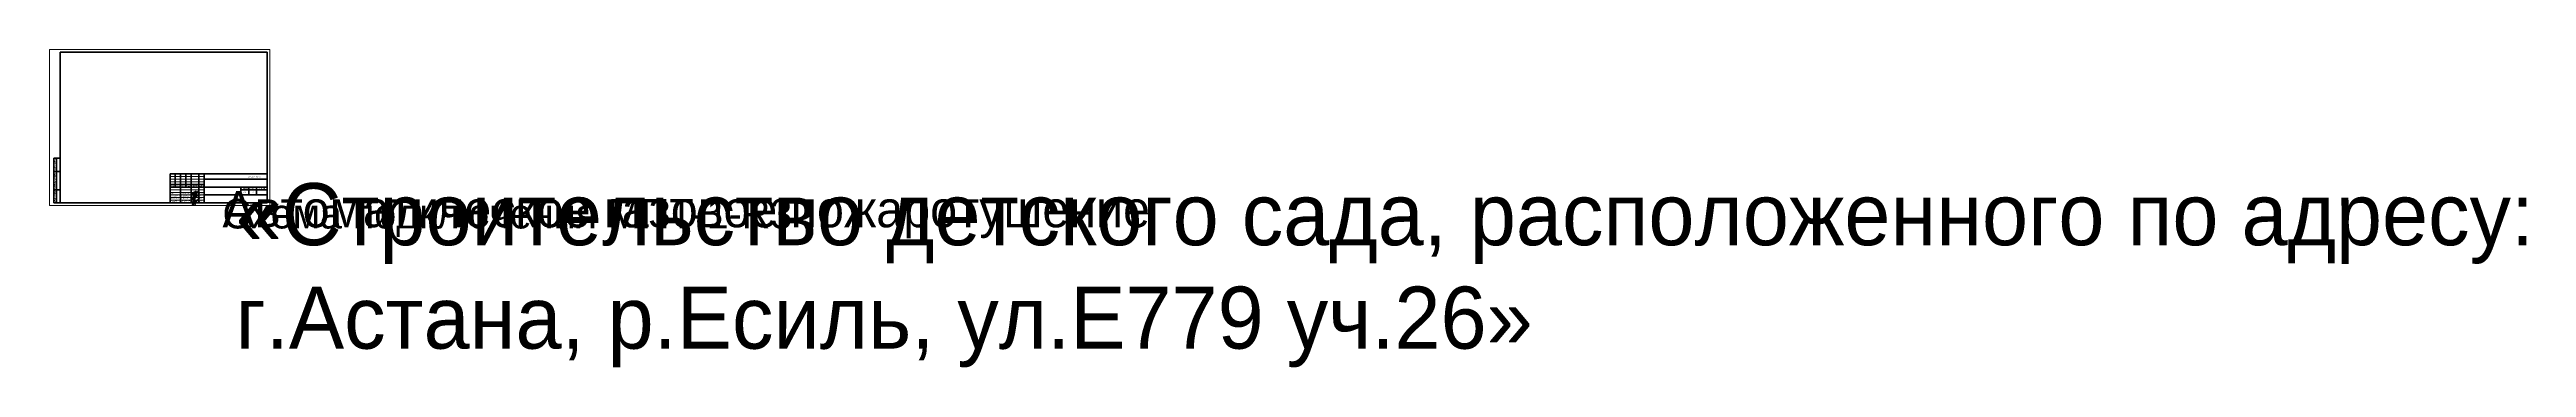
# Model space of a CAD drawing. Header units: millimetres. Extents: x 170423 to 643004, y 227251 to 287808.
import ezdxf
from ezdxf.enums import TextEntityAlignment as Align

# ---------------------------------------------------------------- set-up
doc = ezdxf.new("R2018")
doc.units = ezdxf.units.MM
doc.linetypes.add('DASHED2', pattern=[0.375, 0.25, -0.125])
for name, color, linetype, lineweight in [('AR_Sloy', 252, 'Continuous', 9), ('MMX_Штамп', 7, 'Continuous', 40), ('Аннотация', 7, 'Continuous', 9), ('Основная надпись', 7, 'Continuous', 20)]:
    doc.layers.add(name, color=color, linetype=linetype, lineweight=lineweight)
doc.styles.add('ISOCPEUR_2', font='isocpeur.ttf', dxfattribs={"width": 0.9, "height": 125})
doc.styles.add('MMX_Текст', font='isocpeui.ttf', dxfattribs={"height": 200})
doc.styles.get("Standard").update_dxf_attribs({"font": 'arial.ttf'})

# ---------------------------------------------------------------- blocks, each defined once
blk = doc.blocks.new('A$C0A8A679B')
at = {"color": 5, "lineweight": 30}
for points in [[(-132, 121), (-113, 34), (-82, -66, -0.0284925), (-76, -111), (-73, -144), (-70, -169, -0.1852897), (-73, -198, -0.0675851), (-87, -220), (-96, -232, -0.0641689), (-121, -249, -0.1538508), (-141, -256, -0.313768), (-144, -253, -0.2080106), (-131, -239)], [(-119, 64, -0.1052974), (1, 124, -0.0430488), (112, 151, -0.042001), (428, 170, -0.0790987), (605, 141, -0.1118048), (667, 107, -0.2652618), (698, 8, -0.0709149), (672, -68, -0.0917449), (631, -115, -0.1049431), (595, -137, -0.1584618), (472, -171, -0.4000646), (450, -150, -0.2370062), (556, -95, -0.5509187), (595, -137)], [(-77, -103, -0.185203), (108, 69, -0.2461422), (148, 66)], [(-56, -67, -0.1574027), (-13, -95, -0.2169334), (-3, -129, 0.251787), (12, -163, 0.177053), (62, -164, 0.111615), (91, -142, 0.4802148), (120, -171, 0.1365076), (190, -155, 0.4424832), (206, -107, 0.2715141), (138, -86, 0.1465253), (96, -114, 0.7776053), (109, -134)], [(217, -135, 0.3530549), (191, -142, 0.5439057), (200, -156, 0.1715243), (297, -104, 0.1353721), (309, -90, 0.3824278), (307, -79, 0.4450052), (297, -90), (299, -176, -0.6485892), (289, -185, -0.4791393), (290, -171), (299, -163, 0.1635907), (367, -108, -0.0504969), (387, -86, -0.8987439), (401, -95, 0.2576841), (384, -154, 0.3865151), (422, -158, -0.1836536), (450, -150)]]:
    blk.add_lwpolyline(points, format="xyb", dxfattribs=at)
blk = doc.blocks.new('Гайсин')
at = {"lineweight": 13, "ltscale": 100}
for points in [[(317, 194), (284, 221), (229, 211), (155, 86), (152, 3), (228, 26), (306, 167), (325, 225), (292, 117), (279, 71), (275, 23), (305, 8), (365, 137), (396, 230, 0), (384, 148), (353, 57), (357, 14), (411, 34), (466, 102), (504, 231), (502, 250, 0), (469, 175), (441, 84), (433, 28), (473, 43, 0), (513, 143, 0), (572, 264, 0), (623, 258, 0), (624, 220, 0), (623, 258, 0), (525, 220, 0), (517, 184, 0), (506, 89, 0), (528, 38), (610, 58), (669, 181), (690, 284), (660, 189), (647, 116), (643, 40, 0), (720, 54), (766, 184), (778, 231), (796, 266), (751, 94, 0), (775, 30), (834, 82), (876, 221), (932, 396), (864, 531), (836, 514), (864, 402), (857, 245), (840, 73), (799, 10), (648, 8), (356, 4), (-96, 56), (97, 205), (244, 271), (424, 369, 0), (637, 441), (724, 488)], [(203, 435), (70, 17), (-29, 93), (-63, 199)], [(-56, 209), (42, 323), (543, 582), (550, 618)], [(431, 277), (500, 310), (507, 360)]]:
    blk.add_spline(points, degree=3, dxfattribs=at)
blk = doc.blocks.new('*U5')
at = {"color": 0}
for p, q in [((-40000, 15500), (-40000, 15500)), ((-40000, 15500), (-40000, 15500)), ((-40000, 15500), (-40000, 15500)), ((-40000, 15500), (-40000, 15499)), ((-40000, 15499), (-40000, 15499)), ((-40000, 15499), (-40000, 15499)), ((-40700, 9000), (-41200, 9000)), ((-41200, 9000), (-41200, 500)), ((-41200, 6500), (-40000, 6500)), ((-40700, 9000), (-40000, 9000)), ((-40700, 6500), (-40700, 9000)), ((-40700, 3000), (-40700, 6500)), ((-41200, 3000), (-40000, 3000)), ((-41200, 500), (-40700, 500)), ((-40700, 500), (-40700, 3000)), ((-40000, 500), (-40700, 500))]:
    blk.add_line(p, q, dxfattribs=at)
at = {"color": 0, "lineweight": 9}
blk.add_line((-40000, 15500), (-40000, 15499), dxfattribs=at)
blk.add_line((-40000, 15500), (-40000, 15499), dxfattribs=at)
at = {"color": 0, "ltscale": 0.04}
for p, q in [((-19000, 6000), (-500, 6000)), ((-18000, 3500), (-18000, 6000)), ((-17000, 6000), (-17000, 500)), ((-16000, 3500), (-16000, 6000)), ((-15000, 6000), (-15000, 500)), ((-13500, 6000), (-13500, 500)), ((-12500, 6000), (-12500, 500)), ((-12500, 5000), (-500, 5000)), ((-19000, 4000), (-12500, 4000)), ((-12500, 3500), (-19000, 3500)), ((-12500, 4500), (-12500, 4500)), ((-12500, 3500), (-500, 3500)), ((-12500, 2000), (-500, 2000)), ((-5500, 3500), (-5500, 500)), ((-5500, 3000), (-500, 3000)), ((-4000, 3500), (-4000, 2000)), ((-2500, 3500), (-2500, 2000))]:
    blk.add_line(p, q, dxfattribs=at)
at = {"color": 0, "lineweight": 9, "ltscale": 0.04}
for p, q in [((-12500, 5500), (-19000, 5500)), ((-12500, 5000), (-19000, 5000)), ((-12500, 4500), (-19000, 4500)), ((-19000, 3000), (-12500, 3000)), ((-19000, 2500), (-12500, 2500)), ((-19000, 2000), (-12500, 2000)), ((-19000, 1500), (-12500, 1500)), ((-12500, 1000), (-19000, 1000))]:
    blk.add_line(p, q, dxfattribs=at)
at = {"lineweight": 18}
blk.add_lwpolyline([(-42000, 29700), (0, 29700), (0, 0), (-42000, 0), (-42000, 29700)], dxfattribs=at)
at = {"lineweight": -2}
blk.add_lwpolyline([(-40000, 29200), (-500, 29200), (-500, 500), (-40000, 500)], close=True, dxfattribs=at)
at = {"color": 0, "ltscale": 0.04}
blk.add_lwpolyline([(-19000, 6000), (-19000, 500)], dxfattribs=at)
at = {"color": 5}
for points in [[(-14778, 717), (-14839, 639), (-14848, 583), (-14837, 549), (-14757, 578), (-14613, 668), (-14495, 772), (-14433, 843), (-14376, 927), (-14394, 924), (-14476, 858), (-14574, 720), (-14609, 620), (-14605, 597), (-14512, 628), (-14373, 760), (-14290, 912), (-14290, 917), (-14356, 847), (-14444, 713), (-14479, 612), (-14479, 586)], [(-14537, 77), (-14670, 156), (-14757, 179), (-14673, 253), (-14456, 375), (-14210, 461), (-14141, 469)], [(-14385, 750), (-14273, 812), (-14221, 876), (-14210, 961), (-14252, 992), (-14319, 995), (-14391, 977), (-14451, 932), (-14520, 864), (-14571, 812), (-14634, 741), (-14689, 658), (-14708, 568), (-14706, 484), (-14665, 443), (-14589, 471), (-14391, 593), (-14302, 675), (-14148, 849), (-14107, 912), (-14102, 947), (-14118, 937), (-14162, 886), (-14228, 780), (-14311, 652), (-14364, 564), (-14427, 488), (-14461, 468), (-14446, 504), (-14387, 554), (-14227, 651), (-14102, 783), (-14009, 898), (-14023, 922), (-14049, 898), (-14092, 831), (-14170, 714), (-14234, 595), (-14266, 536)], [(-14131, 623), (-13956, 738), (-13815, 865), (-13711, 993), (-13650, 1136), (-13651, 1168), (-13745, 1114), (-13834, 1004), (-13946, 844), (-14029, 719), (-14131, 500), (-14278, 113)]]:
    blk.add_spline(points, degree=3, dxfattribs=at)
at = {"color": 156, "lineweight": 18}
for points in [[(-14646, 1639), (-14610, 1066), (-14733, 1302), (-14605, 1464), (-14047, 1873)], [(-14583, 1331), (-14512, 1415), (-14440, 1272), (-14508, 1206), (-14481, 1318), (-14440, 1371), (-14452, 1505), (-14402, 1278), (-14415, 1557), (-14420, 1498), (-14397, 1338), (-14377, 1285), (-14362, 1418), (-14376, 1475), (-14384, 1412), (-14319, 1293), (-14284, 1415), (-14404, 1707), (-14310, 1468), (-14205, 1199), (-14267, 1208), (-14479, 1035), (-14323, 1223), (-14115, 1479)], [(-14161, 1519), (-14110, 1578)]]:
    blk.add_spline(points, degree=3, dxfattribs=at)
blk.add_blockref('Гайсин', (-14720, 2170, 0))
at = {"layer": 'AR_Sloy', "color": 2, "linetype": 'DASHED2', "lineweight": 50}
blk.add_blockref('A$C0A8A679B', (-14528, 1860), dxfattribs=at)
at = {"color": 0, "style": 'MMX_Текст'}
for s, height, p in [('Согласовано:', 0.0385, (-40000, 15499)), ('Подпись и дата', 250, (-40830, 3211)), ('Взам. инв. N', 250, (-40830, 6744)), ('Инв. N подл.', 250, (-40830, 696))]:
    blk.add_text(s, height=height, rotation=90, dxfattribs=at).set_placement(p)
for s, p in [('Разработал', (-19000, 1709)), ('ГИП', (-18980, 2209)), ('Н.контр.', (-18980, 709)), ('Проверил', (-18980, 1209)), ('Изм.', (-18800, 3635)), ('Кол.уч.', (-18019, 3628)), ('Лист', (-16890, 3625)), ('№док.', (-15958, 3661)), ('Подпись', (-14827, 3650)), ('Дата', (-13381, 3664)), ('03.26', (-13381, 2218)), ('03.26', (-13381, 1718)), ('03.26', (-13381, 1218)), ('03.26', (-13381, 718)), ('Стадия', (-5353, 3141)), ('РП', (-4998, 2400)), ('Лист', (-3686, 3145)), ('Листов', (-2114, 3145))]:
    blk.add_text(s, height=250, dxfattribs=at).set_placement(p)
at = {"color": 0, "insert": (-16984, 2464), "char_height": 250, "width": 2467.55, "attachment_point": 1, "style": 'MMX_Текст'}
blk.add_mtext('{\\C7;Гайсин Д.}', dxfattribs=at)
at = {"lineweight": 30, "flags": 104}
for tag, height, p in [('НАИМЕНОВАНИЕ_КОМПЛЕКСА_ИЛИ_НАИМЕНОВАНИЕ_МИКРОРАЙОНА', 200, (-6912, 4363)), ('НАИМЕНОВАНИЕ_ЗДАНИЯ_СООРУЖЕНИЯ', 250, (-9284, 3136)), ('НАИМЕНОВАНИЕ_ЧЕРТЕЖА', 250, (-9168, 1636))]:
    blk.add_attdef(tag, text='', height=height, dxfattribs=at).set_placement(p, align=Align.MIDDLE_CENTER)
at = {"color": 0, "style": 'MMX_Текст'}
for tag, p in [('39-25/1-ЭО', (-2716, 5376)), ('Р¤РћР\xa0РњРђРў', (-3731, 50))]:
    blk.add_attdef(tag, p, '', height=250, dxfattribs=at)
for tag, p in [('Р›Р\x98РЎРў', (-3250, 2500)), ('Р›Р\x98РЎРўРћР’', (-1500, 2500))]:
    blk.add_attdef(tag, text='', height=250, dxfattribs=at).set_placement(p, align=Align.MIDDLE_CENTER)
at = {"layer": 'Аннотация', "insert": (-15699, 1360), "char_height": 250, "width": 129.07, "attachment_point": 1, "style": 'ISOCPEUR_2'}
blk.add_mtext('\\fISOCPEUR|b0|i0|c204|p34|;\\W.7; ', dxfattribs=at)
at = {"layer": 'Основная надпись', "lineweight": 9, "style": 'MMX_Текст'}
blk.add_text('Смакотин А.', height=250, dxfattribs=at).set_placement((-17021, 1605), align=Align.BOTTOM_LEFT)
at = {"layer": 'Основная надпись', "lineweight": 9, "char_height": 250, "attachment_point": 1, "style": 'MMX_Текст'}
for s, insert, width in [('Соболев М.', (-17000, 964), 2225.84), ('{\\C7;Камал Р.}', (-16995, 1464), 2254.44)]:
    blk.add_mtext(s, dxfattribs=dict(at, insert=insert, width=width))

msp = doc.modelspace()

# ---------------------------------------------------------------- block references
at = {"layer": 'MMX_Штамп', "color": 0}
ref = msp.add_blockref('*U5', (212423, 258108), dxfattribs=at)
ref.add_attrib('ШИФР-РАЗДЕЛ', '39-25/1-АГПТ', (208304, 263484), dxfattribs={"layer": '0', "color": 0, "height": 250, "style": 'MMX_Текст'})
ref.add_attrib('ЛИСТ', '3', dxfattribs={"layer": '0', "color": 0, "height": 250, "style": 'MMX_Текст'}).set_placement((209173, 260608), align=Align.MIDDLE_CENTER)
ref.add_attrib('ФОРМАТ', 'Формат А3', (208692, 258158), dxfattribs={"layer": '0', "color": 0, "height": 250, "style": 'MMX_Текст'})
lines = msp.add_mtext('«Строительство детского сада, расположенного по адресу: \\Pг.Астана, р.Есиль, ул.Е779 уч.26» ', dxfattribs={"layer": '0', "insert": (205923, 262358), "char_height": 11826, "attachment_point": 1})
ref.add_attrib('НАИМЕНОВАНИЕ_КОМПЛЕКСА_ИЛИ_НАИМЕНОВАНИЕ_МИКРОРАЙОНА', '', (205923, 262358), dxfattribs={"flags": 104}).embed_mtext(lines)
lines = msp.add_mtext('Автоматическое газовое пожаротушение', dxfattribs={"layer": '0', "insert": (203423, 260858), "char_height": 6909.49, "attachment_point": 1})
ref.add_attrib('НАИМЕНОВАНИЕ_ЗДАНИЯ_СООРУЖЕНИЯ', '', (203423, 260858), dxfattribs={"flags": 104}).embed_mtext(lines)
lines = msp.add_mtext('Схема подключения МПТ-1-R3', dxfattribs={"layer": '0', "insert": (203423, 259358), "char_height": 5636.08, "attachment_point": 1})
ref.add_attrib('НАИМЕНОВАНИЕ_ЧЕРТЕЖА', '', (203423, 259358), dxfattribs={"flags": 104}).embed_mtext(lines)

doc.saveas('drawing.dxf')
